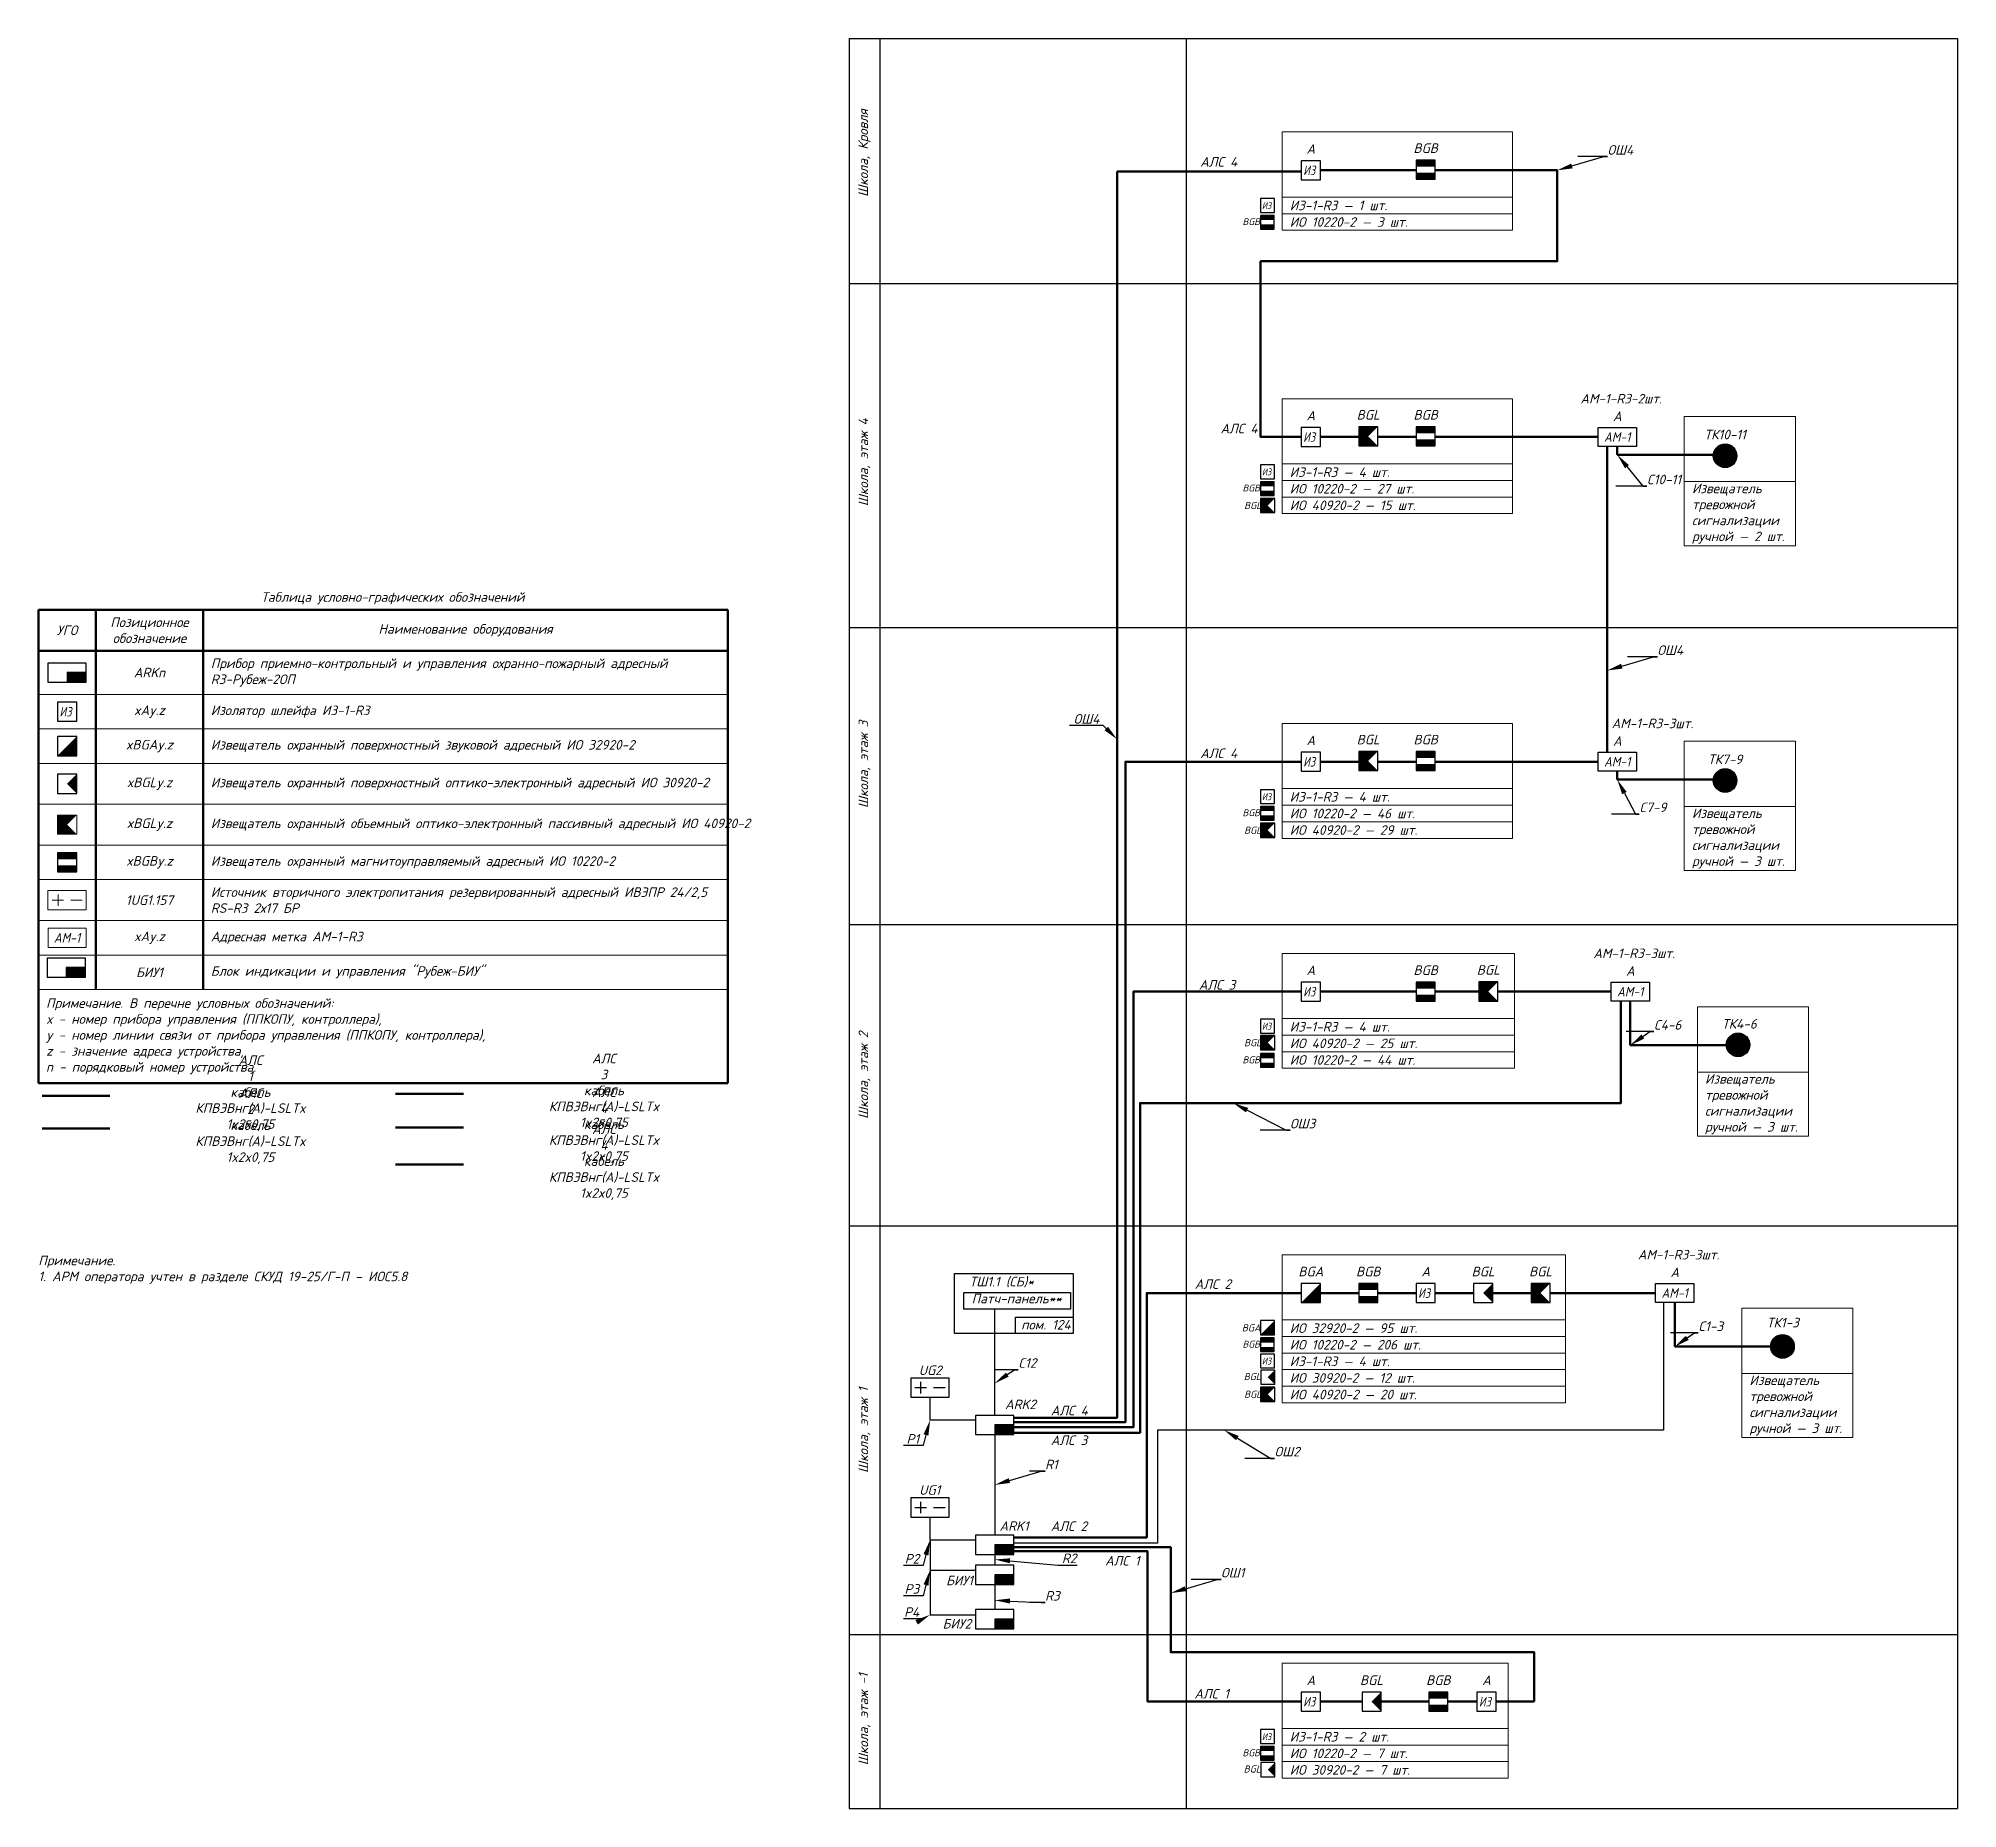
# Model space of a CAD drawing. Extents: x -72636 to 8142370, y -29900 to 852868.
# Drawn here: x 82341 to 132438, y -4297 to 41915 of the extents above; entities that cross this region are included whole.
import ezdxf
from ezdxf import colors
from ezdxf.entities.mleader import LeaderData, LeaderLine
from ezdxf.enums import TextEntityAlignment as Align
from ezdxf.math import Vec2, Vec3

# ---------------------------------------------------------------- set-up
doc = ezdxf.new("R2010")
doc.units = 0
doc.header["$LTSCALE"] = 100
doc.header["$PDMODE"] = 1
doc.header["$PDSIZE"] = 200
for name, color, linetype in [('!!ВОК', 30, 'Continuous'), ('ODG - кабельные линии - СКУД замки магистраль', 5, 'Continuous'), ('ODG - ПС', 1, 'Continuous'), ('ODG - Текст', 7, 'Continuous'), ('RC-Позиционные_обозначения', 7, 'Continuous')]:
    doc.layers.add(name, color=color, linetype=linetype)
doc.layers.add('ODG - СОТС', color=7, linetype='Continuous', true_color=0xff5800)
for name, color, linetype, lineweight in [('RC-Извещатели_охранные', 5, 'Continuous', 30), ('RC-Источники_электропитания', 3, 'Continuous', 30), ('RC-Линии_связи-Питание_12-24В', 3, 'Continuous', 30), ('RC-Приборы_управления_и_блоки_индикации', 1, 'Continuous', 30), ('RC-Прочее_оборудование', 1, 'Continuous', 30), ('RC-Таблицы', 7, 'Continuous', 0), ('АП_АСУ_ОсновнаяТолстая', 7, 'Continuous', 30), ('текст', 7, 'Continuous', 13)]:
    doc.layers.add(name, color=color, linetype=linetype, lineweight=lineweight)
doc.styles.add('ISOCPEUR', font='isocpeui.ttf', dxfattribs={"height": 250})
doc.linetypes.add('ограждение1', pattern='A,0.25,-0.1,[133,ltypeshp.shx,S=0.1,R=0,X=-0.1,Y=0],-0.1,1', length=1.45)

msp = doc.modelspace()

# ---------------------------------------------------------------- texts
at = {"color": 7, "lineweight": 30, "ltscale": 100, "char_height": 250, "attachment_point": 1, "style": 'ISOCPEUR'}
for s, insert, width in [('{\\C256;АЛС 4}', (112667, 38816), 1074.44), ('{\\C256;АЛС 4}', (113197, 31855), 1074.44), ('{\\C256;АЛС 4}', (112667, 23377), 1074.44), ('{\\C256;АЛС 3}', (112630, 17332), 1074.44), ('{\\C256;ТШ1.1 (СБ)*}', (106644, 9586), 3296.1), ('{\\C256;АЛС 2}', (112523, 9521), 1074.44), ('{\\C256;Патч-панель**}', (106702, 9144), 3296.1), ('{\\C256;пом. 124}', (107994, 8460), 3296.1), ('{\\C256;АЛС 4}', (108766, 6220), 1074.44), ('{\\C256;АЛС 3}', (108766, 5444), 1074.44), ('{\\C256;АЛС 2}', (108766, 3201), 1074.44), ('{\\C256;АЛС 1}', (110183, 2299), 1074.44), ('{\\C256;АЛС 1}', (112514, -1173), 1074.44)]:
    msp.add_mtext(s, dxfattribs=dict(at, insert=insert, width=width))
at = {"layer": 'ODG - Текст', "insert": (82088, 10555), "char_height": 250, "width": 14837.31, "attachment_point": 1, "style": 'ISOCPEUR'}
msp.add_mtext('\\P\\pxl1;Примечание.\\P1. АРМ оператора учтен в разделе СКУД 19-25/Г-П – ИОС5.8', dxfattribs=at)
at = {"layer": 'RC-Таблицы', "lineweight": 30, "ltscale": 30, "char_height": 250, "attachment_point": 5, "rotation": 90, "style": 'ISOCPEUR'}
for s, insert, width in [('Школа, Кровля', (103904, 38922), 8366.67), ('Школа, этаж 4', (103904, 30849), 8366.67), ('Школа, этаж 3', (103904, 22963), 8366.67), ('Школа, этаж 2', (103904, 14846), 7866.67), ('Школа, этаж 1', (103904, 5580), 10666.67), ('Школа, этаж -1', (103904, -1965), 7666.67)]:
    msp.add_mtext(s, dxfattribs=dict(at, insert=insert, width=width))
at = {"layer": 'RC-Таблицы', "lineweight": 30, "ltscale": 30, "char_height": 250, "width": 1, "attachment_point": 5, "style": 'ISOCPEUR'}
for s, insert in [('АМ-1-R3-2шт.', (123654, 32509)), ('АМ-1-R3-3шт.', (124472, 24032)), ('АМ-1-R3-3шт.', (123994, 18030)), ('АЛС 4 кабель КПВЭВнг(А)-LSLTx 1x2x0,75', (97103, 12577)), ('АМ-1-R3-3шт.', (125154, 10163))]:
    msp.add_mtext(s, dxfattribs=dict(at, insert=insert))
at = {"layer": 'текст', "color": 7, "char_height": 250, "width": 511.65, "attachment_point": 5, "style": 'ISOCPEUR'}
for s, insert in [('ТК10-11', (126370, 31573)), ('ТК7-9', (126370, 23095)), ('ТК4-6', (126741, 16190)), ('ТК1-3', (127875, 8390))]:
    msp.add_mtext(s, dxfattribs=dict(at, insert=insert))

# ---------------------------------------------------------------- blocks, each defined once
blk = doc.blocks.new('RC-UGO-PPK-01')
blk.add_wipeout([(5, -2.5), (5, 2.5), (-5, 2.5), (-5, -2.5)]).dxf.layer = 'RC-Приборы_управления_и_блоки_индикации'
blk.add_wipeout([(-5, -2.5), (-5, 2.5), (5, 2.5), (5, -2.5)]).dxf.layer = 'RC-Приборы_управления_и_блоки_индикации'
at = {"layer": 'RC-Приборы_управления_и_блоки_индикации'}
h = blk.add_hatch(color=256, dxfattribs=at)
h.dxf.hatch_style = 1
h.paths.add_polyline_path([(5, -2.5), (5, 0), (0, 0), (0, -2.5)])
blk.add_lwpolyline([(-5, -2.5), (5, -2.5), (5, 2.5), (-5, 2.5)], close=True, dxfattribs=at)
for points in [[(5, 0), (0, 0), (0, -2.5)], [(0, 0), (5, 0)]]:
    blk.add_lwpolyline(points, dxfattribs=at)
at = {"layer": 'RC-Приборы_управления_и_блоки_индикации', "style": 'ISOCPEUR'}
blk.add_attdef('PSTN', text='', height=1.5, dxfattribs=at).set_placement((5, 2.5), align=Align.BOTTOM_CENTER)
blk = doc.blocks.new('RC-UGO-IZ-01')
blk.add_wipeout([(-2.5, -2.5), (-2.5, 2.5), (2.5, 2.5), (2.5, -2.5)]).dxf.layer = 'RC-Прочее_оборудование'
at = {"layer": 'RC-Прочее_оборудование'}
blk.add_lwpolyline([(-2.5, 2.5), (-2.5, -2.5), (2.5, -2.5), (2.5, 2.5), (-2.5, 2.5)], dxfattribs=at)
blk.add_point((0, 0), dxfattribs=at)
at = {"layer": 'RC-Прочее_оборудование', "style": 'ISOCPEUR', "width": 0.8}
blk.add_text('ИЗ', height=2.5, dxfattribs=at).set_placement((-1.97, -1.27))
at = {"layer": 'RC-Прочее_оборудование', "style": 'ISOCPEUR'}
blk.add_attdef('PSTN', text='', height=2.5, dxfattribs=at).set_placement((5.66, 2.58), align=Align.BOTTOM_CENTER)
blk = doc.blocks.new('RC-UGO-IOZ-02')
blk.add_wipeout([(2.5, -2.5), (2.5, 2.5), (-2.5, 2.5), (-2.5, -2.5)]).dxf.layer = 'RC-Извещатели_охранные'
blk.add_wipeout([(-2.5, -2.5), (-2.5, 2.5), (2.5, 2.5), (2.5, -2.5)]).dxf.layer = 'RC-Извещатели_охранные'
at = {"layer": 'RC-Извещатели_охранные'}
h = blk.add_hatch(color=256, dxfattribs=at)
h.dxf.hatch_style = 1
h.paths.add_polyline_path([(2.5, -2.5), (2.5, 2.5), (0, 0), (-2.5, -2.5)])
blk.add_lwpolyline([(-2.5, -2.5), (2.5, -2.5), (2.5, 2.5), (-2.5, 2.5)], close=True, dxfattribs=at)
at = {"layer": 'RC-Извещатели_охранные', "color": 7, "style": 'ISOCPEUR', "width": 0.8}
blk.add_attdef('PSTN', text='', height=2.5, dxfattribs=at).set_placement((0.98, 2.6), align=Align.BOTTOM_LEFT)
blk = doc.blocks.new('RC-UGO-IOPPA-01')
blk.add_wipeout([(2.5, -2.5), (2.5, 2.5), (-2.5, 2.5), (-2.5, -2.5)]).dxf.layer = 'RC-Извещатели_охранные'
blk.add_wipeout([(-2.5, -2.5), (-2.5, 2.5), (2.5, 2.5), (2.5, -2.5)]).dxf.layer = 'RC-Извещатели_охранные'
at = {"layer": 'RC-Извещатели_охранные'}
h = blk.add_hatch(color=256, dxfattribs=at)
h.dxf.hatch_style = 1
h.paths.add_polyline_path([(2.5, -2.5), (2.5, 2.5), (0, 0)])
blk.add_lwpolyline([(-2.5, -2.5), (2.5, -2.5), (2.5, 2.5), (-2.5, 2.5)], close=True, dxfattribs=at)
at = {"layer": 'RC-Извещатели_охранные', "style": 'ISOCPEUR'}
blk.add_attdef('PSTN', text='', height=2.5, dxfattribs=at).set_placement((0.98, 2.6), align=Align.BOTTOM_LEFT)
blk = doc.blocks.new('RC-UGO-IOPO-02')
blk.add_wipeout([(2.5, -2.5), (2.5, 2.5), (-2.5, 2.5), (-2.5, -2.5)])
blk.add_wipeout([(-2.5, -2.5), (-2.5, 2.5), (2.5, 2.5), (2.5, -2.5)])
h = blk.add_hatch(color=256)
h.dxf.hatch_style = 1
h.paths.add_polyline_path([(2.5, -2.5), (0, 0), (2.5, 2.5), (-2.5, 2.5), (-2.5, -2.5)])
blk.add_lwpolyline([(-2.5, -2.5), (2.5, -2.5), (2.5, 2.5), (-2.5, 2.5)], close=True)
at = {"style": 'ISOCPEUR'}
blk.add_attdef('PSTN', text='', height=2.5, dxfattribs=at).set_placement((0.98, 2.6), align=Align.BOTTOM_LEFT)
blk = doc.blocks.new('RC-UGO-IOM-02')
at = {"layer": 'RC-Извещатели_охранные'}
blk.add_point((0, 0), dxfattribs=at)
blk.add_wipeout([(2.5, -2.5), (2.5, 2.5), (-2.5, 2.5), (-2.5, -2.5)]).dxf.layer = 'RC-Извещатели_охранные'
blk.add_wipeout([(-2.5, -2.5), (-2.5, 2.5), (2.5, 2.5), (2.5, -2.5)]).dxf.layer = 'RC-Извещатели_охранные'
h = blk.add_hatch(color=256, dxfattribs=at)
h.dxf.hatch_style = 1
h.paths.add_polyline_path([(2.5, 0.8), (2.5, 2.51), (-2.5, 2.5), (-2.5, 0.8)])
h = blk.add_hatch(color=256, dxfattribs=at)
h.dxf.hatch_style = 1
h.paths.add_polyline_path([(2.5, -2.5), (2.5, -0.79), (-2.5, -0.8), (-2.5, -2.5)])
blk.add_lwpolyline([(-2.5, -2.5), (2.5, -2.5), (2.5, 2.5), (-2.5, 2.5)], close=True, dxfattribs=at)
at = {"layer": 'RC-Извещатели_охранные', "style": 'ISOCPEUR'}
blk.add_attdef('PSTN', text='', height=2.5, dxfattribs=at).set_placement((0.98, 2.6), align=Align.BOTTOM_LEFT)
blk = doc.blocks.new('RC-UGO-IP24-02')
blk.add_wipeout([(5, -2.5), (5, 2.5), (-5, 2.5), (-5, -2.5)])
blk.add_wipeout([(-5, -2.5), (-5, 2.5), (5, 2.5), (5, -2.5)])
blk.add_lwpolyline([(-5, -2.5), (5, -2.5), (5, 2.5), (-5, 2.5)], close=True)
for points in [[(-3.94, 0), (-0.94, 0)], [(-2.37, -1.52), (-2.37, 1.48)], [(0.94, 0), (3.94, 0)]]:
    blk.add_lwpolyline(points)
blk.add_point((0, 0))
at = {"style": 'ISOCPEUR'}
blk.add_attdef('PSTN', text='', height=2.5, dxfattribs=at).set_placement((6.11, 2.42), align=Align.BOTTOM_CENTER)
blk = doc.blocks.new('RC-UGO-AM-01')
blk.add_wipeout([(-4.99, 2.5), (4.99, 2.5), (4.99, -2.5), (-4.99, -2.49)])
blk.add_point((0, 0))
blk.add_wipeout([(4.99, 2.5), (4.99, -2.5), (-4.99, -2.5), (-4.99, 2.5)])
blk.add_wipeout([(-4.99, -2.5), (-4.99, 2.5), (4.99, 2.5), (4.99, -2.5)])
blk.add_lwpolyline([(-4.99, 2.5), (4.99, 2.5), (4.99, -2.5), (-4.99, -2.5), (-4.99, 2.5)], close=True)
blk.add_lwpolyline([(-4.99, 2.5), (-4.99, 2.5)])
blk.add_lwpolyline([(-4.99, 2.5), (-4.99, 2.5)])
at = {"ltscale": 100, "style": 'ISOCPEUR', "width": 0.9}
blk.add_text('АМ-1', height=2.5, dxfattribs=at).set_placement((0, 0), align=Align.MIDDLE)
at = {"style": 'ISOCPEUR'}
blk.add_attdef('PSTN', text='', height=2.5, dxfattribs=at).set_placement((2.32, 2.4), align=Align.BOTTOM_LEFT)
blk = doc.blocks.new('*T38')
at = {"layer": 'RC-Таблицы', "color": 0, "linetype": 'ByBlock', "lineweight": 50, "transparency": 16777216}
for p, q in [((0, 0), (18000, 0)), ((4300, 0), (4300, -9912)), ((18000, 0), (18000, -12354)), ((0, -1067), (18000, -1067)), ((0, -12354), (18000, -12354))]:
    blk.add_line(p, q, dxfattribs=at)
at = {"layer": 'RC-Таблицы', "color": 0, "linetype": 'ByBlock', "lineweight": 20, "transparency": 16777216}
for p, q in [((0, -5075), (18000, -5075)), ((0, -9912), (18000, -9912))]:
    blk.add_line(p, q, dxfattribs=at)
at = {"layer": 'RC-Таблицы', "color": 0, "lineweight": 30, "transparency": 16777216, "xscale": 100, "yscale": 100, "zscale": 100}
for name, p in [('RC-UGO-PPK-01', (750, -1638)), ('RC-UGO-IZ-01', (750, -2658)), ('RC-UGO-IOZ-02', (750, -3558)), ('RC-UGO-IOPPA-01', (750, -4542)), ('RC-UGO-IOPO-02', (750, -5608)), ('RC-UGO-IOM-02', (750, -6592)), ('RC-UGO-IP24-02', (750, -7577)), ('RC-UGO-AM-01', (750, -8562))]:
    blk.add_blockref(name, p, dxfattribs=at)
at = {"layer": 'RC-Таблицы', "color": 0, "lineweight": 30, "transparency": 16777216, "char_height": 250, "style": 'ISOCPEUR'}
for s, insert, width, attachment_point in [('УГО', (750, -533), 1100, 5), ('Позиционное обозначение', (2900, -533), 2400, 5), ('Наименование оборудования', (11150, -533), 13300, 5), ('Прибор приемно-контрольный и управления охранно-пожарный адресный R3-Рубеж-2ОП', (4500, -1638), 13300, 4), ('ARKn', (2900, -1638), 2400, 5), ('xAy.z', (2900, -2658), 2400, 5), ('Изолятор шлейфа ИЗ-1-R3', (4500, -2658), 13300, 4), ('xBGAy.z', (2900, -3558), 2400, 5), ('Извещатель охранный поверхностный звуковой адресный ИО 32920-2', (4500, -3558), 13300, 4), ('xBGLy.z', (2900, -4542), 2400, 5), ('Извещатель охранный поверхностный оптико-электронный адресный ИО 30920-2', (4500, -4542), 13300, 4), ('xBGLy.z', (2900, -5608), 2400, 5), ('Извещатель охранный объемный оптико-электронный пассивный адресный ИО 40920-2', (4500, -5608), 13300, 4), ('xBGBy.z', (2900, -6592), 2400, 5), ('Извещатель охранный магнитоуправляемый адресный ИО 10220-2', (4500, -6592), 13300, 4), ('1UG1.157', (2900, -7577), 2400, 5), ('Источник вторичного электропитания резервированный адресный ИВЭПР 24/2,5 RS-R3 2х17 БР', (4500, -7577), 13300, 4), ('xAy.z', (2900, -8562), 2400, 5), ('Адресная метка АМ-1-R3', (4500, -8562), 13300, 4), ('БИУ1', (2900, -9462), 2400, 5), ('{\\C256;Блок индикации и управления "Рубеж-БИУ"}', (4500, -9462), 13300, 4), ('Примечание. В перечне условных обозначений:^Jx - номер прибора управления (ППКОПУ, контроллера),^Jy - номер линии связи от прибора управления (ППКОПУ, контроллера),^Jz - значение адреса устройства,^Jn - порядковый номер устройства.', (200, -11133), 17600, 4)]:
    blk.add_mtext(s, dxfattribs=dict(at, insert=insert, width=width, attachment_point=attachment_point))
at = {"layer": 'RC-Таблицы', "color": 0, "linetype": 'ByBlock', "lineweight": 50, "transparency": 16777216}
for p, q in [((0, 0), (0, -12354)), ((1500, 0), (1500, -9912))]:
    blk.add_line(p, q, dxfattribs=at)
at = {"layer": 'RC-Таблицы', "color": 0, "linetype": 'ByBlock', "lineweight": 20, "transparency": 16777216}
for p, q in [((0, -2208), (18000, -2208)), ((0, -3108), (18000, -3108)), ((0, -4008), (18000, -4008)), ((0, -6142), (18000, -6142)), ((0, -7042), (18000, -7042)), ((0, -8112), (18000, -8112)), ((0, -9012), (18000, -9012))]:
    blk.add_line(p, q, dxfattribs=at)
blk = doc.blocks.new('*T39')
at = {"layer": 'RC-Таблицы', "color": 0, "linetype": 'ByBlock', "lineweight": 5, "transparency": 16777216}
for p, q in [((0, 0), (6011, 0)), ((0, 0), (0, -3000)), ((6011, 0), (6011, -3000)), ((0, -1700), (6011, -1700)), ((0, -2133), (6011, -2133)), ((0, -2567), (6011, -2567)), ((0, -3000), (6011, -3000))]:
    blk.add_line(p, q, dxfattribs=at)
at = {"layer": 'RC-Таблицы', "color": 0, "lineweight": 30, "transparency": 16777216, "char_height": 250, "width": 5611.07, "attachment_point": 4, "style": 'ISOCPEUR'}
for s, insert in [('ИЗ-1-R3 — 4 шт.', (200, -1917)), ('ИО 10220-2 — {\\C3;46 шт.}', (200, -2350)), ('ИО 40920-2 — 29{\\C32;\\c2648525; шт.}', (200, -2783))]:
    blk.add_mtext(s, dxfattribs=dict(at, insert=insert))
blk = doc.blocks.new('*T40')
at = {"layer": 'RC-Таблицы', "color": 0, "linetype": 'ByBlock', "lineweight": 5, "transparency": 16777216}
for p, q in [((0, 0), (7400, 0)), ((0, 0), (0, -3867)), ((7400, 0), (7400, -3867)), ((0, -1700), (7400, -1700)), ((0, -2133), (7400, -2133)), ((0, -2567), (7400, -2567)), ((0, -3000), (7400, -3000)), ((0, -3433), (7400, -3433)), ((0, -3867), (7400, -3867))]:
    blk.add_line(p, q, dxfattribs=at)
at = {"layer": 'RC-Таблицы', "color": 0, "lineweight": 30, "transparency": 16777216, "char_height": 250, "width": 7000, "attachment_point": 4, "style": 'ISOCPEUR'}
for s, insert in [('ИО 32920-2 —{\\C1; 95 шт.}', (200, -1917)), ('ИО 10220-2 — {\\C3;206 шт.}', (200, -2350)), ('ИЗ-1-R3 — 4 шт.', (200, -2783)), ('ИО 30920-2 — {\\C2;12 шт.}', (200, -3217)), ('ИО 40920-2 — {\\C30;\\c2254834;20 шт.}', (200, -3650))]:
    blk.add_mtext(s, dxfattribs=dict(at, insert=insert))
blk = doc.blocks.new('*T41')
at = {"layer": 'RC-Таблицы', "color": 0, "linetype": 'ByBlock', "lineweight": 5, "transparency": 16777216}
for p, q in [((0, 0), (5900, 0)), ((0, 0), (0, -3000)), ((5900, 0), (5900, -3000)), ((0, -1700), (5900, -1700)), ((0, -2133), (5900, -2133)), ((0, -2567), (5900, -2567)), ((0, -3000), (5900, -3000))]:
    blk.add_line(p, q, dxfattribs=at)
at = {"layer": 'RC-Таблицы', "color": 0, "lineweight": 30, "transparency": 16777216, "char_height": 250, "width": 5500, "attachment_point": 4, "style": 'ISOCPEUR'}
for s, insert in [('ИЗ-1-R3 — 2 шт.', (200, -1917)), ('ИО 10220-2 — {\\C3;7 шт.}', (200, -2350)), ('ИО 30920-2 — 7{\\C2; шт.}', (200, -2783))]:
    blk.add_mtext(s, dxfattribs=dict(at, insert=insert))
blk = doc.blocks.new('*T42')
at = {"layer": 'RC-Таблицы', "color": 0, "linetype": 'ByBlock', "lineweight": 5, "transparency": 16777216}
for p, q in [((0, 0), (6068, 0)), ((0, 0), (0, -3000)), ((6068, 0), (6068, -3000)), ((0, -1700), (6068, -1700)), ((0, -2133), (6068, -2133)), ((0, -2567), (6068, -2567)), ((0, -3000), (6068, -3000))]:
    blk.add_line(p, q, dxfattribs=at)
at = {"layer": 'RC-Таблицы', "color": 0, "lineweight": 30, "transparency": 16777216, "char_height": 250, "width": 5668.3, "attachment_point": 4, "style": 'ISOCPEUR'}
for s, insert in [('ИЗ-1-R3 — 4 шт.', (200, -1917)), ('ИО 40920-2 — {\\C32;\\c2648525;25 шт.}', (200, -2350)), ('ИО 10220-2 —{\\C3; 44 шт.}', (200, -2783))]:
    blk.add_mtext(s, dxfattribs=dict(at, insert=insert))
blk = doc.blocks.new('*T43')
at = {"layer": 'RC-Таблицы', "color": 0, "linetype": 'ByBlock', "lineweight": 5, "transparency": 16777216}
for p, q in [((0, 0), (2900, 0)), ((0, 0), (0, -3375)), ((2900, 0), (2900, -3375)), ((0, -1700), (2900, -1700)), ((0, -3375), (2900, -3375))]:
    blk.add_line(p, q, dxfattribs=at)
at = {"layer": 'RC-Таблицы', "color": 0, "lineweight": 30, "transparency": 16777216, "insert": (200, -2537.5), "char_height": 250, "width": 2500, "attachment_point": 4, "style": 'ISOCPEUR'}
blk.add_mtext('Извещатель тревожной сигнализации ручной — 3 шт.', dxfattribs=at)
blk = doc.blocks.new('*T44')
at = {"layer": 'RC-Таблицы', "color": 0, "linetype": 'ByBlock', "lineweight": 5, "transparency": 16777216}
for p, q in [((0, 0), (2900, 0)), ((0, 0), (0, -3375)), ((2900, 0), (2900, -3375)), ((0, -1700), (2900, -1700)), ((0, -3375), (2900, -3375))]:
    blk.add_line(p, q, dxfattribs=at)
at = {"layer": 'RC-Таблицы', "color": 0, "lineweight": 30, "transparency": 16777216, "insert": (200, -2537.5), "char_height": 250, "width": 2500, "attachment_point": 4, "style": 'ISOCPEUR'}
blk.add_mtext('Извещатель тревожной сигнализации ручной — 3 шт.', dxfattribs=at)
blk = doc.blocks.new('*T45')
at = {"layer": 'RC-Таблицы', "color": 0, "linetype": 'ByBlock', "lineweight": 5, "transparency": 16777216}
for p, q in [((0, 0), (2900, 0)), ((0, 0), (0, -3375)), ((2900, 0), (2900, -3375)), ((0, -1700), (2900, -1700)), ((0, -3375), (2900, -3375))]:
    blk.add_line(p, q, dxfattribs=at)
at = {"layer": 'RC-Таблицы', "color": 0, "lineweight": 30, "transparency": 16777216, "insert": (200, -2537.5), "char_height": 250, "width": 2500, "attachment_point": 4, "style": 'ISOCPEUR'}
blk.add_mtext('Извещатель тревожной сигнализации ручной — 3 шт.', dxfattribs=at)
blk = doc.blocks.new('*T46')
at = {"layer": 'RC-Таблицы', "color": 0, "linetype": 'ByBlock', "lineweight": 5, "transparency": 16777216}
for p, q in [((0, 0), (6011, 0)), ((0, 0), (0, -2567)), ((6011, 0), (6011, -2567)), ((0, -1700), (6011, -1700)), ((0, -2133), (6011, -2133)), ((0, -2567), (6011, -2567))]:
    blk.add_line(p, q, dxfattribs=at)
at = {"layer": 'RC-Таблицы', "color": 0, "lineweight": 30, "transparency": 16777216, "char_height": 250, "width": 5611.07, "attachment_point": 4, "style": 'ISOCPEUR'}
for s, insert in [('ИЗ-1-R3 — 1 шт.', (200, -1917)), ('ИО 10220-2 — {\\C3;3 шт.}', (200, -2350))]:
    blk.add_mtext(s, dxfattribs=dict(at, insert=insert))
blk = doc.blocks.new('*U34')
at = {"layer": 'ODG - ПС'}
h = blk.add_hatch(color=20, dxfattribs=at)
h.dxf.hatch_style = 1
h.set_gradient(color1=(255, 88, 0), color2=(255, 96, 10), one_color=1, tint=0.52, name='CYLINDER')
h.paths.add_polyline_path([(75, 0, 1), (-75, 0, 1)])
at = {"layer": 'ODG - СОТС', "lineweight": 30}
h = blk.add_hatch(color=7, dxfattribs=at)
h.dxf.hatch_style = 1
h.set_gradient(color1=(255, 255, 255), one_color=1, tint=1, name='INVCYLINDER')
h.paths.add_polyline_path([(-150, 0, 1), (150, 0, 1)])
h.paths.add_polyline_path([(75, 0, -1), (-75, 0, -1)], flags=16)
for radius in [150, 75]:
    blk.add_circle((0, 0), radius, dxfattribs=at)
at = {"layer": 'ODG - Текст', "style": 'ISOCPEUR', "oblique": 15, "width": 0.8}
blk.add_attdef('НОМЕР', text='', height=250, dxfattribs=at).set_placement((0, 325), align=Align.MIDDLE_CENTER)
blk = doc.blocks.new('*T36')
at = {"layer": 'RC-Таблицы', "color": 0, "linetype": 'ByBlock', "lineweight": 5, "transparency": 16777216}
for p, q in [((0, 0), (6011, 0)), ((0, 0), (0, -3000)), ((6011, 0), (6011, -3000)), ((0, -1700), (6011, -1700)), ((0, -2133), (6011, -2133)), ((0, -2567), (6011, -2567)), ((0, -3000), (6011, -3000))]:
    blk.add_line(p, q, dxfattribs=at)
at = {"layer": 'RC-Таблицы', "color": 0, "lineweight": 30, "transparency": 16777216, "char_height": 250, "width": 5611.07, "attachment_point": 4, "style": 'ISOCPEUR'}
for s, insert in [('ИЗ-1-R3 — 4 шт.', (200, -1917)), ('ИО 10220-2 — {\\C3;27 шт.}', (200, -2350)), ('ИО 40920-2 — 15{\\C32;\\c2648525; шт.}', (200, -2783))]:
    blk.add_mtext(s, dxfattribs=dict(at, insert=insert))
blk = doc.blocks.new('*T37')
at = {"layer": 'RC-Таблицы', "color": 0, "linetype": 'ByBlock', "lineweight": 5, "transparency": 16777216}
for p, q in [((0, 0), (2900, 0)), ((0, 0), (0, -3375)), ((2900, 0), (2900, -3375)), ((0, -1700), (2900, -1700)), ((0, -3375), (2900, -3375))]:
    blk.add_line(p, q, dxfattribs=at)
at = {"layer": 'RC-Таблицы', "color": 0, "lineweight": 30, "transparency": 16777216, "insert": (200, -2537.5), "char_height": 250, "width": 2500, "attachment_point": 4, "style": 'ISOCPEUR'}
blk.add_mtext('Извещатель тревожной сигнализации ручной — 2 шт.', dxfattribs=at)
blk = doc.blocks.new('_Oblique')
at = {"color": 0, "linetype": 'ByBlock', "lineweight": -2}
blk.add_line((-0.5, -0.5), (0.5, 0.5), dxfattribs=at)

# ---------------------------------------------------------------- linework, layer by layer
at = {"layer": '!!ВОК', "color": 60, "linetype": 'ограждение1', "lineweight": 50, "ltscale": 500}
msp.add_line((115554, 38471), (118307, 38471), dxfattribs=at)
at = {"layer": '!!ВОК', "color": 3, "linetype": 'ограждение1', "lineweight": 50, "ltscale": 500}
for p, q in [((115554, 31509), (123554, 31509)), ((123554, 31509), (123554, 31044)), ((123554, 31044), (126054, 31044)), ((115554, 23032), (123554, 23032)), ((123554, 23032), (123554, 22566)), ((123554, 22566), (126054, 22566))]:
    msp.add_line(p, q, dxfattribs=at)
at = {"layer": '!!ВОК', "color": 6, "linetype": 'ограждение1', "lineweight": 50, "ltscale": 500}
for p, q in [((115554, 17030), (121554, 17030)), ((121554, 17030), (123395, 17032)), ((123894, 17030), (123894, 15630)), ((123894, 15630), (126394, 15630))]:
    msp.add_line(p, q, dxfattribs=at)
at = {"layer": '!!ВОК', "color": 1, "linetype": 'ограждение1', "lineweight": 50, "ltscale": 500}
for p, q in [((115554, 9163), (125054, 9163)), ((125054, 9163), (125054, 7763)), ((125054, 7763), (127554, 7763))]:
    msp.add_line(p, q, dxfattribs=at)
at = {"layer": '!!ВОК', "color": 5, "linetype": 'ограждение1', "lineweight": 50, "ltscale": 500}
msp.add_line((115554, -1504), (121389, -1504), dxfattribs=at)
at = {"layer": '!!ВОК', "color": 3, "linetype": 'ограждение1', "lineweight": 50, "ltscale": 500}
msp.add_lwpolyline([(110498, 23015), (110498, 38442)], dxfattribs=at)
at = {"layer": '!!ВОК', "color": 5, "linetype": 'ограждение1', "lineweight": 50, "ltscale": 5}
msp.add_lwpolyline([(82436, 14311), (84209, 14311)], dxfattribs=at)
at = {"layer": '!!ВОК', "color": 6, "linetype": 'ограждение1', "lineweight": 50, "ltscale": 5}
msp.add_lwpolyline([(91664, 14366), (93437, 14366)], dxfattribs=at)
at = {"layer": '!!ВОК', "color": 1, "linetype": 'ограждение1', "lineweight": 50, "ltscale": 5}
msp.add_lwpolyline([(82436, 13460), (84209, 13460)], dxfattribs=at)
at = {"layer": '!!ВОК', "color": 30, "linetype": 'ограждение1', "lineweight": 50, "ltscale": 5, "true_color": 0xf26722}
msp.add_lwpolyline([(91664, 13487), (93437, 13487)], dxfattribs=at)
at = {"layer": '!!ВОК', "color": 3, "linetype": 'ограждение1', "lineweight": 50, "ltscale": 5}
msp.add_lwpolyline([(91664, 12521), (93437, 12521)], dxfattribs=at)
at = {"color": 7, "ltscale": 100}
for points in [[(106253, 9672), (109355, 9672), (109355, 8103), (106253, 8103)], [(106494, 9180), (109286, 9180), (109286, 8738), (106494, 8738)], [(109355, 8103), (107850, 8103), (107850, 8528), (109355, 8528)]]:
    msp.add_lwpolyline(points, close=True, dxfattribs=at)
at = {"layer": 'RC-Линии_связи-Питание_12-24В', "color": 32, "ltscale": 100, "true_color": 0xcd6928}
for points in [[(107304, 5719), (107304, 5844), (105616, 5844), (105616, 6444)], [(107304, 2590), (107304, 2715), (105616, 2715), (105616, 3315)]]:
    msp.add_lwpolyline(points, dxfattribs=at)
at = {"layer": 'RC-Таблицы', "lineweight": 30, "ltscale": 30}
for p, q in [((103504, 41915), (103504, -4297)), ((103504, 41915), (132438, 41915)), ((104304, 41915), (104304, -4297)), ((112304, 41915), (112304, -4297)), ((132438, 41915), (132438, -4297)), ((103504, 35513), (132438, 35513)), ((103504, 26535), (132438, 26535)), ((103504, 18780), (132438, 18780)), ((103504, 10913), (132438, 10913)), ((103504, 246), (132438, 246)), ((103504, -4297), (132438, -4297))]:
    msp.add_line(p, q, dxfattribs=at)

# ---------------------------------------------------------------- block references
for name, p in [('*T46', (114804, 39471)), ('*T36', (114804, 32509)), ('*T37', (125304, 32044)), ('*T38', (82341, 26997)), ('*T39', (114804, 24032)), ('*T45', (125304, 23566)), ('*T42', (114804, 18030)), ('*T43', (125644, 16630)), ('*T40', (114804, 10163)), ('*T44', (126804, 8763)), ('*T41', (114804, -504))]:
    msp.add_blockref(name, p)
at = {"color": 5, "lineweight": 30, "xscale": 2.054613688905472, "yscale": 2.054613688905472, "zscale": 2.054613688905472, "rotation": 180}
for p in [(126368, 31019), (126368, 22541), (126707, 15641), (127866, 7768)]:
    msp.add_blockref('*U34', p, dxfattribs=at)
at = {"layer": 'RC-Приборы_управления_и_блоки_индикации', "color": 1, "lineweight": 30, "ltscale": 30}
ref = msp.add_blockref('RC-UGO-PPK-01', (107304, 1807), dxfattribs=dict(at, xscale=100, yscale=100, zscale=100))
ref.add_attrib('PSTN', 'БИУ1', dxfattribs={"layer": 'RC-Позиционные_обозначения', "height": 250, "style": 'ISOCPEUR'}).set_placement((106385, 1783), align=Align.TOP_CENTER)

msp.set_redraw_order([(e.dxf.handle, doc.entitydb.next_handle()) for e in msp.query("TEXT MTEXT ATTDEF DIMENSION ARC_DIMENSION")])  # texts and dimensions are drawn at this point

# ---------------------------------------------------------------- leaders
at = {"layer": 'АП_АСУ_ОсновнаяТолстая'}
ml = msp.add_multileader_mtext('Standard', dxfattribs=at)
ml.set_content('{\\fISOCPEUR|b0|i1|c204|p34;ОШ4}', color=256, style='ISOCPEUR')
ml.set_leader_properties()
ml.build(insert=Vec2(0, 0))
ml.multileader.update_dxf_attribs({"text_left_attachment_type": 6, "text_right_attachment_type": 6, "dogleg_length": 100, "arrow_head_size": 400})
ctx = ml.context
ctx.base_point, ctx.char_height, ctx.arrow_head_size, ctx.landing_gap_size, ctx.plane_origin = Vec3(123300, 38828, 0), 250, 400, 0, Vec3(132124, 39501, 0)
ctx.left_attachment, ctx.right_attachment = 6, 6
notes = []
notes.append((ctx, [(1, (1, 1, 0), (123200, 38828, 0), (1, 0), 100, [(0, [(121986, 38471, 0)], 0, [])])]))
ctx.mtext.insert, ctx.mtext.width, ctx.mtext.flow_direction = Vec3(123300, 39128, 0), 797.36, 5
ml = msp.add_multileader_mtext('Standard', dxfattribs=at)
ml.set_content('{\\fISOCPEUR|b0|i1|c204|p34;ОШ4}', color=256, style='ISOCPEUR')
ml.set_leader_properties()
ml.build(insert=Vec2(0, 0))
ml.multileader.update_dxf_attribs({"text_left_attachment_type": 6, "text_right_attachment_type": 6, "dogleg_length": 100, "arrow_head_size": 400})
ctx = ml.context
ctx.base_point, ctx.char_height, ctx.arrow_head_size, ctx.landing_gap_size, ctx.plane_origin = Vec3(124602, 25770, 0), 250, 400, 0, Vec3(133426, 26443, 0)
ctx.left_attachment, ctx.right_attachment = 6, 6
notes.append((ctx, [(1, (1, 1, 0), (124502, 25770, 0), (1, 0), 100, [(0, [(123288, 25413, 0)], 0, [])])]))
ctx.mtext.insert, ctx.mtext.width, ctx.mtext.flow_direction = Vec3(124602, 26070, 0), 797.36, 5
ml = msp.add_multileader_mtext('Standard', dxfattribs=at)
ml.set_content('{\\fISOCPEUR|b0|i1|c204|p34;ОШ4}', color=256, style='ISOCPEUR')
ml.set_leader_properties()
ml.build(insert=Vec2(0, 0))
ml.multileader.update_dxf_attribs({"text_left_attachment_type": 6, "text_right_attachment_type": 6, "dogleg_length": 100, "arrow_head_size": 400})
ctx = ml.context
ctx.base_point, ctx.char_height, ctx.arrow_head_size, ctx.landing_gap_size, ctx.plane_origin = Vec3(109419, 23975, 0), 250, 400, 0, Vec3(118274, 24648, 0)
ctx.left_attachment, ctx.right_attachment, ctx.text_align_type = 6, 6, 2
notes.append((ctx, [(0, (1, 1, 0), (110138, 23975, 0), (-1, 0), 100, [(0, [(110498, 23618, 0)], 0, [])])]))
ctx.mtext.insert, ctx.mtext.width, ctx.mtext.alignment, ctx.mtext.flow_direction = Vec3(110038, 24275, 0), 797.36, 3, 5
ml = msp.add_multileader_mtext('Standard', dxfattribs=at)
ml.set_content('{\\fISOCPEUR|b0|i1|c204|p34;C4-6}', color=256, style='ISOCPEUR')
ml.set_leader_properties()
ml.build(insert=Vec2(0, 0))
ml.multileader.update_dxf_attribs({"text_left_attachment_type": 6, "text_right_attachment_type": 6, "dogleg_length": 100, "arrow_head_size": 400})
ctx = ml.context
ctx.base_point, ctx.char_height, ctx.arrow_head_size, ctx.landing_gap_size, ctx.plane_origin = Vec3(124507, 15987, 0), 250, 400, 0, Vec3(134032, 16659, 0)
ctx.left_attachment, ctx.right_attachment = 6, 6
notes.append((ctx, [(1, (1, 1, 0), (124407, 15987, 0), (1, 0), 100, [(0, [(123894, 15630, 0)], 0, [])])]))
ctx.mtext.insert, ctx.mtext.width, ctx.mtext.flow_direction = Vec3(124507, 16287, 0), 797.36, 5
ml = msp.add_multileader_mtext('Standard', dxfattribs=at)
ml.set_content('{\\fISOCPEUR|b0|i1|c204|p34;ОШ3}', color=256, style='ISOCPEUR')
ml.set_leader_properties()
ml.build(insert=Vec2(0, 0))
ml.multileader.update_dxf_attribs({"text_left_attachment_type": 6, "text_right_attachment_type": 6, "dogleg_length": 100, "arrow_head_size": 400})
ctx = ml.context
ctx.base_point, ctx.char_height, ctx.arrow_head_size, ctx.landing_gap_size, ctx.plane_origin = Vec3(115013, 13410, 0), 250, 400, 0, Vec3(123837, 14082, 0)
ctx.left_attachment, ctx.right_attachment = 6, 6
notes.append((ctx, [(1, (1, 1, 0), (114913, 13410, 0), (1, 0), 100, [(0, [(113534, 14119, 0)], 0, [])])]))
ctx.mtext.insert, ctx.mtext.width, ctx.mtext.flow_direction = Vec3(115013, 13710, 0), 797.36, 5
ml = msp.add_multileader_mtext('Standard', dxfattribs=at)
ml.set_content('{\\fISOCPEUR|b0|i1|c204|p34;C1-3}', color=256, style='ISOCPEUR')
ml.set_leader_properties()
ml.build(insert=Vec2(0, 0))
ml.multileader.update_dxf_attribs({"text_left_attachment_type": 6, "text_right_attachment_type": 6, "dogleg_length": 100, "arrow_head_size": 400})
ctx = ml.context
ctx.base_point, ctx.char_height, ctx.arrow_head_size, ctx.landing_gap_size, ctx.plane_origin = Vec3(125667, 8120, 0), 250, 400, 0, Vec3(135192, 8792, 0)
ctx.left_attachment, ctx.right_attachment = 6, 6
notes.append((ctx, [(1, (1, 1, 0), (125567, 8120, 0), (1, 0), 100, [(0, [(125054, 7763, 0)], 0, [])])]))
ctx.mtext.insert, ctx.mtext.width, ctx.mtext.flow_direction = Vec3(125667, 8420, 0), 797.36, 5
ml = msp.add_multileader_mtext('Standard', dxfattribs=at)
ml.set_content('C12', color=256, style='ISOCPEUR')
ml.set_leader_properties()
ml.build(insert=Vec2(0, 0))
ml.multileader.update_dxf_attribs({"text_left_attachment_type": 6, "text_right_attachment_type": 6, "dogleg_length": 100, "arrow_head_size": 400})
ctx = ml.context
ctx.base_point, ctx.char_height, ctx.arrow_head_size, ctx.landing_gap_size, ctx.plane_origin = Vec3(107917, 7161, 0), 250, 400, 0, Vec3(117442, 7833, 0)
ctx.left_attachment, ctx.right_attachment = 6, 6
notes.append((ctx, [(1, (1, 1, 0), (107817, 7161, 0), (1, 0), 100, [(0, [(107304, 6804, 0)], 0, [])])]))
ctx.mtext.insert, ctx.mtext.width, ctx.mtext.flow_direction = Vec3(107917, 7461, 0), 797.36, 5
ml = msp.add_multileader_mtext('Standard', dxfattribs=at)
ml.set_content('{\\fISOCPEUR|b0|i1|c204|p34;P1}', color=256, style='ISOCPEUR')
ml.set_leader_properties()
ml.build(insert=Vec2(0, 0))
ml.multileader.update_dxf_attribs({"text_left_attachment_type": 6, "text_right_attachment_type": 6, "dogleg_length": 100, "arrow_head_size": 400})
ctx = ml.context
ctx.base_point, ctx.char_height, ctx.arrow_head_size, ctx.landing_gap_size, ctx.plane_origin = Vec3(104989, 5180, 0), 250, 400, 0, Vec3(115061, 5852, 0)
ctx.left_attachment, ctx.right_attachment, ctx.text_align_type = 6, 6, 2
notes.append((ctx, [(0, (1, 1, 0), (105433, 5180, 0), (-1, 0), 100, [(0, [(105616, 5844, 0)], 0, [])])]))
ctx.mtext.insert, ctx.mtext.width, ctx.mtext.alignment, ctx.mtext.flow_direction = Vec3(105333, 5480, 0), 797.36, 3, 5
ml = msp.add_multileader_mtext('Standard', dxfattribs=at)
ml.set_content('{\\fISOCPEUR|b0|i1|c204|p34;ОШ2}', color=256, style='ISOCPEUR')
ml.set_leader_properties()
ml.build(insert=Vec2(0, 0))
ml.multileader.update_dxf_attribs({"text_left_attachment_type": 6, "text_right_attachment_type": 6, "dogleg_length": 100, "arrow_head_size": 400})
ctx = ml.context
ctx.base_point, ctx.char_height, ctx.arrow_head_size, ctx.landing_gap_size, ctx.plane_origin = Vec3(114610, 4847, 0), 250, 400, 0, Vec3(123434, 5519, 0)
ctx.left_attachment, ctx.right_attachment = 6, 6
notes.append((ctx, [(1, (1, 1, 0), (114510, 4847, 0), (1, 0), 100, [(0, [(113296, 5583, 0)], 0, [])])]))
ctx.mtext.insert, ctx.mtext.width, ctx.mtext.flow_direction = Vec3(114610, 5147, 0), 797.36, 5
ml = msp.add_multileader_mtext('Standard', dxfattribs=at)
ml.set_content('{\\fISOCPEUR|b0|i1|c204|p34;R1}', color=256, style='ISOCPEUR')
ml.set_leader_properties()
ml.build(insert=Vec2(0, 0))
ml.multileader.update_dxf_attribs({"text_left_attachment_type": 6, "text_right_attachment_type": 6, "dogleg_length": 100, "arrow_head_size": 400})
ctx = ml.context
ctx.base_point, ctx.char_height, ctx.arrow_head_size, ctx.landing_gap_size, ctx.plane_origin = Vec3(108618, 4512, 0), 250, 400, 0, Vec3(117442, 5184, 0)
ctx.left_attachment, ctx.right_attachment = 6, 6
notes.append((ctx, [(1, (1, 1, 0), (108518, 4512, 0), (1, 0), 100, [(0, [(107304, 4155, 0)], 0, [])])]))
ctx.mtext.insert, ctx.mtext.width, ctx.mtext.flow_direction = Vec3(108618, 4812, 0), 797.36, 5
ml = msp.add_multileader_mtext('Standard', dxfattribs=at)
ml.set_content('{\\fISOCPEUR|b0|i1|c204|p34;P2}', color=256, style='ISOCPEUR')
ml.set_leader_properties()
ml.build(insert=Vec2(0, 0))
ml.multileader.update_dxf_attribs({"text_left_attachment_type": 6, "text_right_attachment_type": 6, "dogleg_length": 100, "arrow_head_size": 400})
ctx = ml.context
ctx.base_point, ctx.char_height, ctx.arrow_head_size, ctx.landing_gap_size, ctx.plane_origin = Vec3(104949, 2051), 250, 400, 0, Vec3(115061, 2724)
ctx.left_attachment, ctx.right_attachment, ctx.text_align_type = 6, 6, 2
notes.append((ctx, [(0, (1, 1, 0), (105433, 2051), (-1, 0), 100, [(0, [(105616, 2715)], 0, [])])]))
ctx.mtext.insert, ctx.mtext.width, ctx.mtext.alignment, ctx.mtext.flow_direction = Vec3(105333, 2351), 797.36, 3, 5
ml = msp.add_multileader_mtext('Standard', dxfattribs=at)
ml.set_content('{\\fISOCPEUR|b0|i1|c204|p34;P3}', color=256, style='ISOCPEUR')
ml.set_leader_properties()
ml.build(insert=Vec2(0, 0))
ml.multileader.update_dxf_attribs({"text_left_attachment_type": 6, "text_right_attachment_type": 6, "dogleg_length": 100, "arrow_head_size": 400})
ctx = ml.context
ctx.base_point, ctx.char_height, ctx.arrow_head_size, ctx.landing_gap_size, ctx.plane_origin = Vec3(104949, 1262), 250, 400, 0, Vec3(115061, 1934)
ctx.left_attachment, ctx.right_attachment, ctx.text_align_type = 6, 6, 2
notes.append((ctx, [(0, (1, 1, 0), (105433, 1262), (-1, 0), 100, [(0, [(105616, 1926)], 0, [])])]))
ctx.mtext.insert, ctx.mtext.width, ctx.mtext.alignment, ctx.mtext.flow_direction = Vec3(105333, 1562), 797.36, 3, 5
ml = msp.add_multileader_mtext('Standard', dxfattribs=at)
ml.set_content('{\\fISOCPEUR|b0|i1|c204|p34;ОШ1}', color=256, style='ISOCPEUR')
ml.set_leader_properties()
ml.build(insert=Vec2(0, 0))
ml.multileader.update_dxf_attribs({"text_left_attachment_type": 6, "text_right_attachment_type": 6, "dogleg_length": 100, "arrow_head_size": 400})
ctx = ml.context
ctx.base_point, ctx.char_height, ctx.arrow_head_size, ctx.landing_gap_size, ctx.plane_origin = Vec3(113213, 1687, 0), 250, 400, 0, Vec3(122037, 2359, 0)
ctx.left_attachment, ctx.right_attachment = 6, 6
notes.append((ctx, [(1, (1, 1, 0), (113113, 1687, 0), (1, 0), 100, [(0, [(111899, 1330, 0)], 0, [])])]))
ctx.mtext.insert, ctx.mtext.width, ctx.mtext.flow_direction = Vec3(113213, 1987, 0), 797.36, 5
ml = msp.add_multileader_mtext('Standard', dxfattribs=at)
ml.set_content('{\\fISOCPEUR|b0|i1|c204|p34;P4}', color=256, style='ISOCPEUR')
ml.set_leader_properties()
ml.build(insert=Vec2(0, 0))
ml.multileader.update_dxf_attribs({"text_left_attachment_type": 6, "text_right_attachment_type": 6, "dogleg_length": 100, "arrow_head_size": 400})
ctx = ml.context
ctx.base_point, ctx.char_height, ctx.arrow_head_size, ctx.landing_gap_size, ctx.plane_origin = Vec3(104958, 659), 250, 400, 0, Vec3(115061, 771)
ctx.left_attachment, ctx.right_attachment, ctx.text_align_type = 6, 6, 2
notes.append((ctx, [(0, (1, 1, 0), (105433, 659), (-1, 0), 100, [(0, [(105616, 763)], 0, [])])]))
ctx.mtext.insert, ctx.mtext.width, ctx.mtext.alignment, ctx.mtext.flow_direction = Vec3(105333, 959), 797.36, 3, 5
for ctx, leaders in notes:
    for number, flags, end, landing, length, lines in leaders:
        leader = LeaderData()
        leader.index, (leader.has_last_leader_line, leader.has_dogleg_vector, leader.attachment_direction) = number, flags
        leader.last_leader_point, leader.dogleg_vector, leader.dogleg_length = Vec3(end), Vec3(landing), length
        for number, points, colour, breaks in lines:
            line = LeaderLine()
            line.index, line.vertices, line.color, line.breaks = number, Vec3.list(points), colors.encode_raw_color(colour), breaks
            leader.lines.append(line)
        ctx.leaders.append(leader)

# ---------------------------------------------------------------- next in the draw order: block references
at = {"layer": 'RC-Извещатели_охранные', "lineweight": 30, "ltscale": 30}
ref = msp.add_blockref('RC-UGO-IOM-02', (118554, 38488), dxfattribs=dict(at, xscale=100, yscale=100, zscale=100))
ref.add_attrib('PSTN', 'BGB', dxfattribs={"layer": 'RC-Позиционные_обозначения', "height": 250, "style": 'ISOCPEUR'}).set_placement((118554, 38849), align=Align.BOTTOM_CENTER)
ref = msp.add_blockref('RC-UGO-IOPO-02', (117054, 31526), dxfattribs=dict(at, xscale=100, yscale=100, zscale=100))
ref.add_attrib('PSTN', 'BGL', dxfattribs={"layer": 'RC-Позиционные_обозначения', "height": 250, "style": 'ISOCPEUR'}).set_placement((117054, 31887), align=Align.BOTTOM_CENTER)
ref = msp.add_blockref('RC-UGO-IOM-02', (118554, 31526), dxfattribs=dict(at, xscale=100, yscale=100, zscale=100))
ref.add_attrib('PSTN', 'BGB', dxfattribs={"layer": 'RC-Позиционные_обозначения', "height": 250, "style": 'ISOCPEUR'}).set_placement((118554, 31887), align=Align.BOTTOM_CENTER)
ref = msp.add_blockref('RC-UGO-IOPO-02', (117054, 23049), dxfattribs=dict(at, xscale=100, yscale=100, zscale=100))
ref.add_attrib('PSTN', 'BGL', dxfattribs={"layer": 'RC-Позиционные_обозначения', "height": 250, "style": 'ISOCPEUR'}).set_placement((117054, 23409), align=Align.BOTTOM_CENTER)
ref = msp.add_blockref('RC-UGO-IOM-02', (118554, 23049), dxfattribs=dict(at, xscale=100, yscale=100, zscale=100))
ref.add_attrib('PSTN', 'BGB', dxfattribs={"layer": 'RC-Позиционные_обозначения', "height": 250, "style": 'ISOCPEUR'}).set_placement((118554, 23409), align=Align.BOTTOM_CENTER)
ref = msp.add_blockref('RC-UGO-IOM-02', (118554, 17030), dxfattribs=dict(at, xscale=100, yscale=100, zscale=100))
ref.add_attrib('PSTN', 'BGB', dxfattribs={"layer": 'RC-Позиционные_обозначения', "height": 250, "style": 'ISOCPEUR'}).set_placement((118554, 17390), align=Align.BOTTOM_CENTER)
ref = msp.add_blockref('RC-UGO-IOPO-02', (120189, 17035), dxfattribs=dict(at, xscale=100, yscale=100, zscale=100))
ref.add_attrib('PSTN', 'BGL', dxfattribs={"layer": 'RC-Позиционные_обозначения', "height": 250, "style": 'ISOCPEUR'}).set_placement((120189, 17396), align=Align.BOTTOM_CENTER)
ref = msp.add_blockref('RC-UGO-IOM-02', (117054, 9163), dxfattribs=dict(at, xscale=100, yscale=100, zscale=100))
ref.add_attrib('PSTN', 'BGB', dxfattribs={"layer": 'RC-Позиционные_обозначения', "height": 250, "style": 'ISOCPEUR'}).set_placement((117054, 9523), align=Align.BOTTOM_CENTER)
ref = msp.add_blockref('RC-UGO-IOPPA-01', (120054, 9163), dxfattribs=dict(at, xscale=100, yscale=100, zscale=100))
ref.add_attrib('PSTN', 'BGL', dxfattribs={"layer": 'RC-Позиционные_обозначения', "height": 250, "style": 'ISOCPEUR'}).set_placement((120054, 9523), align=Align.BOTTOM_CENTER)
ref = msp.add_blockref('RC-UGO-IOPO-02', (121554, 9163), dxfattribs=dict(at, xscale=100, yscale=100, zscale=100))
ref.add_attrib('PSTN', 'BGL', dxfattribs={"layer": 'RC-Позиционные_обозначения', "height": 250, "style": 'ISOCPEUR'}).set_placement((121554, 9523), align=Align.BOTTOM_CENTER)
ref = msp.add_blockref('RC-UGO-IOPPA-01', (117141, -1504), dxfattribs=dict(at, xscale=100, yscale=100, zscale=100))
ref.add_attrib('PSTN', 'BGL', dxfattribs={"layer": 'RC-Позиционные_обозначения', "height": 250, "style": 'ISOCPEUR'}).set_placement((117141, -1143), align=Align.BOTTOM_CENTER)
ref = msp.add_blockref('RC-UGO-IOM-02', (118884, -1504), dxfattribs=dict(at, xscale=100, yscale=100, zscale=100))
ref.add_attrib('PSTN', 'BGB', dxfattribs={"layer": 'RC-Позиционные_обозначения', "height": 250, "style": 'ISOCPEUR'}).set_placement((118884, -1143), align=Align.BOTTOM_CENTER)
ref = msp.add_blockref('RC-UGO-IOPPA-01', (114431, -3279), dxfattribs=dict(at, xscale=73.63226959607393, yscale=73.63226959607393, zscale=73.63226959607393))
ref.add_attrib('PSTN', 'BGL', dxfattribs={"layer": 'RC-Позиционные_обозначения', "height": 184.1, "style": 'ISOCPEUR'}).set_placement((114027, -3410), align=Align.BOTTOM_CENTER)
at = {"layer": 'RC-Источники_электропитания', "color": 0, "lineweight": 30, "ltscale": 30}
ref = msp.add_blockref('RC-UGO-IP24-02', (105616, 6694), dxfattribs=dict(at, xscale=100, yscale=100, zscale=100))
ref.add_attrib('PSTN', 'UG2', dxfattribs={"layer": 'RC-Позиционные_обозначения', "height": 250, "style": 'ISOCPEUR'}).set_placement((105620, 7270), align=Align.TOP_CENTER)
at = {"layer": 'RC-Источники_электропитания', "color": 1, "lineweight": 30, "ltscale": 30}
ref = msp.add_blockref('RC-UGO-IP24-02', (105616, 3565), dxfattribs=dict(at, xscale=100, yscale=100, zscale=100))
ref.add_attrib('PSTN', 'UG1', dxfattribs={"layer": 'RC-Позиционные_обозначения', "height": 250, "style": 'ISOCPEUR'}).set_placement((105608, 4145), align=Align.TOP_CENTER)
at = {"layer": 'RC-Приборы_управления_и_блоки_индикации', "color": 1, "lineweight": 30, "ltscale": 30, "xscale": 100, "yscale": 100, "zscale": 100}
msp.add_blockref('RC-UGO-PPK-01', (83070, 17656), dxfattribs=at)
at = {"layer": 'RC-Приборы_управления_и_блоки_индикации', "color": 1, "lineweight": 30, "ltscale": 30}
ref = msp.add_blockref('RC-UGO-PPK-01', (107304, 5719), dxfattribs=dict(at, xscale=100, yscale=100, zscale=100))
ref.add_attrib('PSTN', 'ARK2', dxfattribs={"layer": 'RC-Позиционные_обозначения', "height": 250, "style": 'ISOCPEUR'}).set_placement((107976, 6381), align=Align.TOP_CENTER)
ref = msp.add_blockref('RC-UGO-PPK-01', (107304, 2590), dxfattribs=dict(at, xscale=100, yscale=100, zscale=100))
ref.add_attrib('PSTN', 'ARK1', dxfattribs={"layer": 'RC-Позиционные_обозначения', "height": 250, "style": 'ISOCPEUR'}).set_placement((107810, 3204), align=Align.TOP_CENTER)
ref = msp.add_blockref('RC-UGO-PPK-01', (107304, 648), dxfattribs=dict(at, xscale=100, yscale=100, zscale=100))
ref.add_attrib('PSTN', 'БИУ2', dxfattribs={"layer": 'RC-Позиционные_обозначения', "height": 250, "style": 'ISOCPEUR'}).set_placement((106315, 654), align=Align.TOP_CENTER)
at = {"layer": 'RC-Прочее_оборудование', "lineweight": 30, "ltscale": 30}
ref = msp.add_blockref('RC-UGO-IZ-01', (115554, 38471), dxfattribs=dict(at, xscale=100, yscale=100, zscale=100))
ref.add_attrib('PSTN', 'A', dxfattribs={"layer": 'RC-Позиционные_обозначения', "height": 250, "style": 'ISOCPEUR'}).set_placement((115554, 38829), align=Align.BOTTOM_CENTER)
at = {"layer": 'RC-Прочее_оборудование', "lineweight": 30, "ltscale": 30, "xscale": 72.78425423949778, "yscale": 72.78425423949778, "zscale": 72.78425423949778}
for p in [(114423, 37551), (114423, 30598), (114423, 22120), (114423, 16129), (114423, 7388), (114423, -2417)]:
    msp.add_blockref('RC-UGO-IZ-01', p, dxfattribs=at)
at = {"layer": 'RC-Прочее_оборудование', "lineweight": 30, "ltscale": 30}
ref = msp.add_blockref('RC-UGO-IZ-01', (115554, 31509), dxfattribs=dict(at, xscale=100, yscale=100, zscale=100))
ref.add_attrib('PSTN', 'A', dxfattribs={"layer": 'RC-Позиционные_обозначения', "height": 250, "style": 'ISOCPEUR'}).set_placement((115554, 31867), align=Align.BOTTOM_CENTER)
ref = msp.add_blockref('RC-UGO-AM-01', (123554, 31509), dxfattribs=dict(at, xscale=100, yscale=100, zscale=100))
ref.add_attrib('PSTN', 'A', dxfattribs={"layer": 'RC-Позиционные_обозначения', "height": 250, "style": 'ISOCPEUR'}).set_placement((123554, 31850), align=Align.BOTTOM_CENTER)
ref = msp.add_blockref('RC-UGO-IZ-01', (115554, 23032), dxfattribs=dict(at, xscale=100, yscale=100, zscale=100))
ref.add_attrib('PSTN', 'A', dxfattribs={"layer": 'RC-Позиционные_обозначения', "height": 250, "style": 'ISOCPEUR'}).set_placement((115554, 23390), align=Align.BOTTOM_CENTER)
ref = msp.add_blockref('RC-UGO-AM-01', (123554, 23032), dxfattribs=dict(at, xscale=100, yscale=100, zscale=100))
ref.add_attrib('PSTN', 'A', dxfattribs={"layer": 'RC-Позиционные_обозначения', "height": 250, "style": 'ISOCPEUR'}).set_placement((123554, 23372), align=Align.BOTTOM_CENTER)
ref = msp.add_blockref('RC-UGO-IZ-01', (115554, 17030), dxfattribs=dict(at, xscale=100, yscale=100, zscale=100))
ref.add_attrib('PSTN', 'A', dxfattribs={"layer": 'RC-Позиционные_обозначения', "height": 250, "style": 'ISOCPEUR'}).set_placement((115554, 17388), align=Align.BOTTOM_CENTER)
ref = msp.add_blockref('RC-UGO-AM-01', (123894, 17030), dxfattribs=dict(at, xscale=100, yscale=100, zscale=100))
ref.add_attrib('PSTN', 'A', dxfattribs={"layer": 'RC-Позиционные_обозначения', "height": 250, "style": 'ISOCPEUR'}).set_placement((123894, 17370), align=Align.BOTTOM_CENTER)
ref = msp.add_blockref('RC-UGO-IZ-01', (118554, 9163), dxfattribs=dict(at, xscale=100, yscale=100, zscale=100))
ref.add_attrib('PSTN', 'A', dxfattribs={"layer": 'RC-Позиционные_обозначения', "height": 250, "style": 'ISOCPEUR'}).set_placement((118554, 9521), align=Align.BOTTOM_CENTER)
ref = msp.add_blockref('RC-UGO-AM-01', (125054, 9163), dxfattribs=dict(at, xscale=100, yscale=100, zscale=100))
ref.add_attrib('PSTN', 'A', dxfattribs={"layer": 'RC-Позиционные_обозначения', "height": 250, "style": 'ISOCPEUR'}).set_placement((125054, 9503), align=Align.BOTTOM_CENTER)
ref = msp.add_blockref('RC-UGO-IZ-01', (115554, -1504), dxfattribs=dict(at, xscale=100, yscale=100, zscale=100))
ref.add_attrib('PSTN', 'A', dxfattribs={"layer": 'RC-Позиционные_обозначения', "height": 250, "style": 'ISOCPEUR'}).set_placement((115554, -1146), align=Align.BOTTOM_CENTER)
ref = msp.add_blockref('RC-UGO-IZ-01', (120141, -1504), dxfattribs=dict(at, xscale=100, yscale=100, zscale=100))
ref.add_attrib('PSTN', 'A', dxfattribs={"layer": 'RC-Позиционные_обозначения', "height": 250, "style": 'ISOCPEUR'}).set_placement((120141, -1146), align=Align.BOTTOM_CENTER)

# ---------------------------------------------------------------- next in the draw order: texts
at = {"layer": 'RC-Таблицы', "lineweight": 30, "ltscale": 30, "char_height": 250, "attachment_point": 5, "style": 'ISOCPEUR'}
for s, insert, width in [('Таблица условно-графических обозначений', (91591, 27297), 15000), ('АЛС 1 кабель КПВЭВнг(А)-LSLTx 1x2x0,75', (87876, 14378), 1), ('АЛС 3 кабель КПВЭВнг(А)-LSLTx 1x2x0,75', (97103, 14422), 1), ('АЛС 4 кабель КПВЭВнг(А)-LSLTx 1x2x0,75', (97103, 13542), 1), ('АЛС 2 кабель КПВЭВнг(А)-LSLTx 1x2x0,75', (87876, 13515), 1)]:
    msp.add_mtext(s, dxfattribs=dict(at, insert=insert, width=width))

# ---------------------------------------------------------------- next in the draw order: leaders
at = {"color": 0}
ml = msp.add_multileader_mtext('Standard', dxfattribs=at)
ml.set_content('K10', color=7, style='ISOCPEUR')
ml.set_leader_properties(color=256)
ml.set_arrow_properties(name='OBLIQUE')
ml.build(insert=Vec2(0, 0))
ml.multileader.update_dxf_attribs({"has_dogleg": 0, "text_left_attachment_type": 6, "text_right_attachment_type": 6, "dogleg_length": 0.5, "arrow_head_size": 100, "scale": 100})
ctx = ml.context
ctx.base_point, ctx.scale, ctx.char_height, ctx.arrow_head_size, ctx.landing_gap_size, ctx.plane_origin = Vec3(166139, 19977), 100, 200, 100, 0, Vec3(167901, 21304)
ctx.left_attachment, ctx.right_attachment, ctx.text_align_type = 6, 6, 2
notes = []
notes.append((ctx, [(1, (1, 1, 0), (166593, 19977), (-1, 0), 50, [(0, [(167173, 19482)], 0, [])])]))
ctx.mtext.insert, ctx.mtext.width, ctx.mtext.alignment, ctx.mtext.flow_direction = Vec3(166543, 20217), 2388.1, 3, 5
for ctx, leaders in notes:
    for number, flags, end, landing, length, lines in leaders:
        leader = LeaderData()
        leader.index, (leader.has_last_leader_line, leader.has_dogleg_vector, leader.attachment_direction) = number, flags
        leader.last_leader_point, leader.dogleg_vector, leader.dogleg_length = Vec3(end), Vec3(landing), length
        for number, points, colour, breaks in lines:
            line = LeaderLine()
            line.index, line.vertices, line.color, line.breaks = number, Vec3.list(points), colors.encode_raw_color(colour), breaks
            leader.lines.append(line)
        ctx.leaders.append(leader)

# ---------------------------------------------------------------- next in the draw order: linework, layer by layer
at = {"layer": '!!ВОК', "color": 3, "linetype": 'ограждение1', "lineweight": 50, "ltscale": 500}
for points in [[(110498, 38442), (115304, 38442)], [(123288, 31259), (123288, 23282)], [(110498, 23015), (110498, 23015), (110498, 5908), (107804, 5908)]]:
    msp.add_lwpolyline(points, dxfattribs=at)
at = {"layer": '!!ВОК', "color": 6, "linetype": 'ограждение1', "lineweight": 50, "ltscale": 500}
msp.add_lwpolyline([(115304, 17030), (110923, 17030), (110923, 5659), (107804, 5659)], dxfattribs=at)
at = {"layer": '!!ВОК', "color": 1, "linetype": 'ограждение1', "lineweight": 50, "ltscale": 500}
msp.add_lwpolyline([(115304, 9163), (111270, 9163), (111270, 2783), (107804, 2783)], dxfattribs=at)
at = {"layer": '!!ВОК', "color": 5, "linetype": 'ограждение1', "lineweight": 50, "ltscale": 500}
for points in [[(121389, -1504), (121389, -213), (111899, -213), (111899, 2527), (107804, 2527)], [(115304, -1504), (111296, -1504), (111296, 2422), (107804, 2422)]]:
    msp.add_lwpolyline(points, dxfattribs=at)
at = {"color": 6, "ltscale": 100}
for points in [[(107304, 5469), (107304, 2840), (107304, 2840)], [(107304, 2340), (107304, 2074), (107304, 2074)], [(107304, 1557), (107304, 898)]]:
    msp.add_lwpolyline(points, dxfattribs=at)
at = {"layer": 'ODG - кабельные линии - СКУД замки магистраль', "color": 5, "lineweight": 30}
msp.add_lwpolyline([(107304, 5969), (107304, 8738)], dxfattribs=at)
at = {"layer": 'RC-Линии_связи-Питание_12-24В', "color": 32, "ltscale": 100, "true_color": 0xcd6928}
for points in [[(105616, 2715), (105616, 1926), (106804, 1926)], [(105616, 1926), (105616, 763), (106804, 763)]]:
    msp.add_lwpolyline(points, dxfattribs=at)

# ---------------------------------------------------------------- next in the draw order: block references
at = {"layer": 'RC-Извещатели_охранные', "lineweight": 30, "ltscale": 30}
ref = msp.add_blockref('RC-UGO-IOM-02', (114422, 37116), dxfattribs=dict(at, xscale=71.56736746097597, yscale=71.56736746097597, zscale=71.56736746097597))
ref.add_attrib('PSTN', 'BGB', dxfattribs={"layer": 'RC-Позиционные_обозначения', "height": 178.9, "style": 'ISOCPEUR'}).set_placement((114000, 36987), align=Align.BOTTOM_CENTER)
ref = msp.add_blockref('RC-UGO-IOM-02', (114422, 30164), dxfattribs=dict(at, xscale=71.56736746097597, yscale=71.56736746097597, zscale=71.56736746097597))
ref.add_attrib('PSTN', 'BGB', dxfattribs={"layer": 'RC-Позиционные_обозначения', "height": 178.9, "style": 'ISOCPEUR'}).set_placement((114000, 30034), align=Align.BOTTOM_CENTER)
ref = msp.add_blockref('RC-UGO-IOM-02', (114422, 21686), dxfattribs=dict(at, xscale=71.56736746097597, yscale=71.56736746097597, zscale=71.56736746097597))
ref.add_attrib('PSTN', 'BGB', dxfattribs={"layer": 'RC-Позиционные_обозначения', "height": 178.9, "style": 'ISOCPEUR'}).set_placement((114000, 21557), align=Align.BOTTOM_CENTER)
ref = msp.add_blockref('RC-UGO-IOM-02', (114422, -2853), dxfattribs=dict(at, xscale=71.56736746097597, yscale=71.56736746097597, zscale=71.56736746097597))
ref.add_attrib('PSTN', 'BGB', dxfattribs={"layer": 'RC-Позиционные_обозначения', "height": 178.9, "style": 'ISOCPEUR'}).set_placement((114000, -2982), align=Align.BOTTOM_CENTER)

# ---------------------------------------------------------------- next in the draw order: leaders
at = {"color": 0}
ml = msp.add_multileader_mtext('Standard', dxfattribs=at)
ml.set_content('K9', color=7, style='ISOCPEUR')
ml.set_leader_properties(color=256)
ml.set_arrow_properties(name='OBLIQUE')
ml.build(insert=Vec2(0, 0))
ml.multileader.update_dxf_attribs({"has_dogleg": 0, "text_left_attachment_type": 6, "text_right_attachment_type": 6, "dogleg_length": 0.5, "arrow_head_size": 100, "scale": 100})
ctx = ml.context
ctx.base_point, ctx.scale, ctx.char_height, ctx.arrow_head_size, ctx.landing_gap_size, ctx.plane_origin = Vec3(165866, 17368), 100, 200, 100, 0, Vec3(167531, 18694)
ctx.left_attachment, ctx.right_attachment, ctx.text_align_type = 6, 6, 2
notes = []
notes.append((ctx, [(1, (1, 1, 0), (166224, 17368), (-1, 0), 50, [(0, [(167081, 17999)], 0, [])])]))
ctx.mtext.insert, ctx.mtext.width, ctx.mtext.alignment, ctx.mtext.flow_direction = Vec3(166174, 17608), 2388.1, 3, 5
at = {"layer": 'АП_АСУ_ОсновнаяТолстая'}
ml = msp.add_multileader_mtext('Standard', dxfattribs=at)
ml.set_content('{\\fISOCPEUR|b0|i1|c204|p34;C10-11}', color=256, style='ISOCPEUR')
ml.set_leader_properties()
ml.build(insert=Vec2(0, 0))
ml.multileader.update_dxf_attribs({"text_left_attachment_type": 6, "text_right_attachment_type": 6, "dogleg_length": 100, "arrow_head_size": 400})
ctx = ml.context
ctx.base_point, ctx.char_height, ctx.arrow_head_size, ctx.landing_gap_size, ctx.plane_origin = Vec3(124325, 30225, 0), 250, 400, 0, Vec3(133850, 30897, 0)
ctx.left_attachment, ctx.right_attachment = 6, 6
notes.append((ctx, [(1, (1, 1, 0), (124225, 30225, 0), (1, 0), 100, [(0, [(123554, 31044, 0)], 0, [])])]))
ctx.mtext.insert, ctx.mtext.width, ctx.mtext.flow_direction = Vec3(124325, 30525, 0), 797.36, 5
ml = msp.add_multileader_mtext('Standard', dxfattribs=at)
ml.set_content('{\\fISOCPEUR|b0|i1|c204|p34;C7-9}', color=256, style='ISOCPEUR')
ml.set_leader_properties()
ml.build(insert=Vec2(0, 0))
ml.multileader.update_dxf_attribs({"text_left_attachment_type": 6, "text_right_attachment_type": 6, "dogleg_length": 100, "arrow_head_size": 400})
ctx = ml.context
ctx.base_point, ctx.char_height, ctx.arrow_head_size, ctx.landing_gap_size, ctx.plane_origin = Vec3(124129, 21666, 0), 250, 400, 0, Vec3(133654, 22338, 0)
ctx.left_attachment, ctx.right_attachment = 6, 6
notes.append((ctx, [(1, (1, 1, 0), (124029, 21666, 0), (1, 0), 100, [(0, [(123554, 22566, 0)], 0, [])])]))
ctx.mtext.insert, ctx.mtext.width, ctx.mtext.flow_direction = Vec3(124129, 21966, 0), 797.36, 5
ml = msp.add_multileader_mtext('Standard', dxfattribs=at)
ml.set_content('{\\fISOCPEUR|b0|i1|c204|p34;R2}', color=256, style='ISOCPEUR')
ml.set_leader_properties()
ml.build(insert=Vec2(0, 0))
ml.multileader.update_dxf_attribs({"text_left_attachment_type": 6, "text_right_attachment_type": 6, "dogleg_length": 100, "arrow_head_size": 400})
ctx = ml.context
ctx.base_point, ctx.char_height, ctx.arrow_head_size, ctx.landing_gap_size, ctx.plane_origin = Vec3(109050, 2062, 0), 250, 400, 0, Vec3(119081, 2837, 0)
ctx.left_attachment, ctx.right_attachment, ctx.text_align_type = 6, 6, 2
notes.append((ctx, [(1, (1, 1, 0), (108950, 2062, 0), (1, 0), 100, [(0, [(107304, 2207, 0)], 0, [])])]))
ctx.mtext.insert, ctx.mtext.width, ctx.mtext.alignment, ctx.mtext.flow_direction = Vec3(109435, 2362, 0), 797.36, 3, 5
ml = msp.add_multileader_mtext('Standard', dxfattribs=at)
ml.set_content('{\\fISOCPEUR|b0|i1|c204|p34;R3}', color=256, style='ISOCPEUR')
ml.set_leader_properties()
ml.build(insert=Vec2(0, 0))
ml.multileader.update_dxf_attribs({"text_left_attachment_type": 6, "text_right_attachment_type": 6, "dogleg_length": 100, "arrow_head_size": 400})
ctx = ml.context
ctx.base_point, ctx.char_height, ctx.arrow_head_size, ctx.landing_gap_size, ctx.plane_origin = Vec3(108618, 1083, 0), 250, 400, 0, Vec3(117442, 2172, 0)
ctx.left_attachment, ctx.right_attachment = 6, 6
notes.append((ctx, [(1, (1, 1, 0), (108518, 1083, 0), (1, 0), 100, [(0, [(107304, 1142, 0)], 0, [])])]))
ctx.mtext.insert, ctx.mtext.width, ctx.mtext.flow_direction = Vec3(108618, 1383, 0), 797.36, 5
for ctx, leaders in notes:
    for number, flags, end, landing, length, lines in leaders:
        leader = LeaderData()
        leader.index, (leader.has_last_leader_line, leader.has_dogleg_vector, leader.attachment_direction) = number, flags
        leader.last_leader_point, leader.dogleg_vector, leader.dogleg_length = Vec3(end), Vec3(landing), length
        for number, points, colour, breaks in lines:
            line = LeaderLine()
            line.index, line.vertices, line.color, line.breaks = number, Vec3.list(points), colors.encode_raw_color(colour), breaks
            leader.lines.append(line)
        ctx.leaders.append(leader)

# ---------------------------------------------------------------- next in the draw order: linework, layer by layer
at = {"layer": '!!ВОК', "color": 3, "linetype": 'ограждение1', "lineweight": 50, "ltscale": 500}
msp.add_lwpolyline([(118804, 38471), (121986, 38471), (121986, 36097), (114243, 36097), (114243, 31509), (115304, 31509)], dxfattribs=at)

# ---------------------------------------------------------------- next in the draw order: block references
at = {"layer": 'RC-Извещатели_охранные', "lineweight": 30, "ltscale": 30}
ref = msp.add_blockref('RC-UGO-IOPO-02', (114430, 29720), dxfattribs=dict(at, xscale=73.93494169183789, yscale=73.93494169183789, zscale=73.93494169183789))
ref.add_attrib('PSTN', 'BGL', dxfattribs={"layer": 'RC-Позиционные_обозначения', "height": 184.8, "style": 'ISOCPEUR'}).set_placement((114038, 29574), align=Align.BOTTOM_CENTER)
ref = msp.add_blockref('RC-UGO-IOPO-02', (114430, 21243), dxfattribs=dict(at, xscale=73.93494169183789, yscale=73.93494169183789, zscale=73.93494169183789))
ref.add_attrib('PSTN', 'BGL', dxfattribs={"layer": 'RC-Позиционные_обозначения', "height": 184.8, "style": 'ISOCPEUR'}).set_placement((114038, 21096), align=Align.BOTTOM_CENTER)
ref = msp.add_blockref('RC-UGO-IOM-02', (114422, 15236), dxfattribs=dict(at, xscale=71.56736746097597, yscale=71.56736746097597, zscale=71.56736746097597))
ref.add_attrib('PSTN', 'BGB', dxfattribs={"layer": 'RC-Позиционные_обозначения', "height": 178.9, "style": 'ISOCPEUR'}).set_placement((114000, 15107), align=Align.BOTTOM_CENTER)
ref = msp.add_blockref('RC-UGO-IOZ-02', (115554, 9163), dxfattribs=dict(at, xscale=100, yscale=100, zscale=100))
ref.add_attrib('PSTN', 'BGA', dxfattribs={"layer": 'RC-Позиционные_обозначения', "height": 250, "style": 'ISOCPEUR'}).set_placement((115554, 9523), align=Align.BOTTOM_CENTER)
ref = msp.add_blockref('RC-UGO-IOZ-02', (114425, 8259), dxfattribs=dict(at, xscale=73.7410250443927, yscale=73.7410250443927, zscale=73.7410250443927))
ref.add_attrib('PSTN', 'BGA', dxfattribs={"layer": 'RC-Позиционные_обозначения', "height": 184.4, "style": 'ISOCPEUR'}).set_placement((113995, 8106), align=Align.BOTTOM_CENTER)
ref = msp.add_blockref('RC-UGO-IOPPA-01', (114431, 6965), dxfattribs=dict(at, xscale=73.63226959607393, yscale=73.63226959607393, zscale=73.63226959607393))
ref.add_attrib('PSTN', 'BGL', dxfattribs={"layer": 'RC-Позиционные_обозначения', "height": 184.1, "style": 'ISOCPEUR'}).set_placement((114027, 6833), align=Align.BOTTOM_CENTER)

# ---------------------------------------------------------------- next in the draw order: block references
ref = msp.add_blockref('RC-UGO-IOPO-02', (114430, 15697), dxfattribs=dict(at, xscale=73.93494169183789, yscale=73.93494169183789, zscale=73.93494169183789))
ref.add_attrib('PSTN', 'BGL', dxfattribs={"layer": 'RC-Позиционные_обозначения', "height": 184.8, "style": 'ISOCPEUR'}).set_placement((114038, 15550), align=Align.BOTTOM_CENTER)
ref = msp.add_blockref('RC-UGO-IOM-02', (114422, 7812), dxfattribs=dict(at, xscale=71.56736746097597, yscale=71.56736746097597, zscale=71.56736746097597))
ref.add_attrib('PSTN', 'BGB', dxfattribs={"layer": 'RC-Позиционные_обозначения', "height": 178.9, "style": 'ISOCPEUR'}).set_placement((114000, 7683), align=Align.BOTTOM_CENTER)
ref = msp.add_blockref('RC-UGO-IOPO-02', (114430, 6519), dxfattribs=dict(at, xscale=73.93494169183789, yscale=73.93494169183789, zscale=73.93494169183789))
ref.add_attrib('PSTN', 'BGL', dxfattribs={"layer": 'RC-Позиционные_обозначения', "height": 184.8, "style": 'ISOCPEUR'}).set_placement((114038, 6372), align=Align.BOTTOM_CENTER)

# ---------------------------------------------------------------- next in the draw order: linework, layer by layer
at = {"layer": '!!ВОК', "color": 3, "linetype": 'ограждение1', "lineweight": 50, "ltscale": 500}
msp.add_lwpolyline([(115304, 23032), (110715, 23032), (110715, 5788), (107804, 5788)], dxfattribs=at)
at = {"layer": '!!ВОК', "color": 6, "linetype": 'ограждение1', "lineweight": 50, "ltscale": 500}
msp.add_lwpolyline([(123649, 16780), (123649, 14119), (111096, 14119), (111096, 5516), (107804, 5516)], dxfattribs=at)
at = {"color": 1, "ltscale": 100}
msp.add_lwpolyline([(124758, 8913), (124758, 5583), (111554, 5583), (111554, 2634), (107804, 2634)], dxfattribs=at)

doc.saveas('drawing.dxf')
